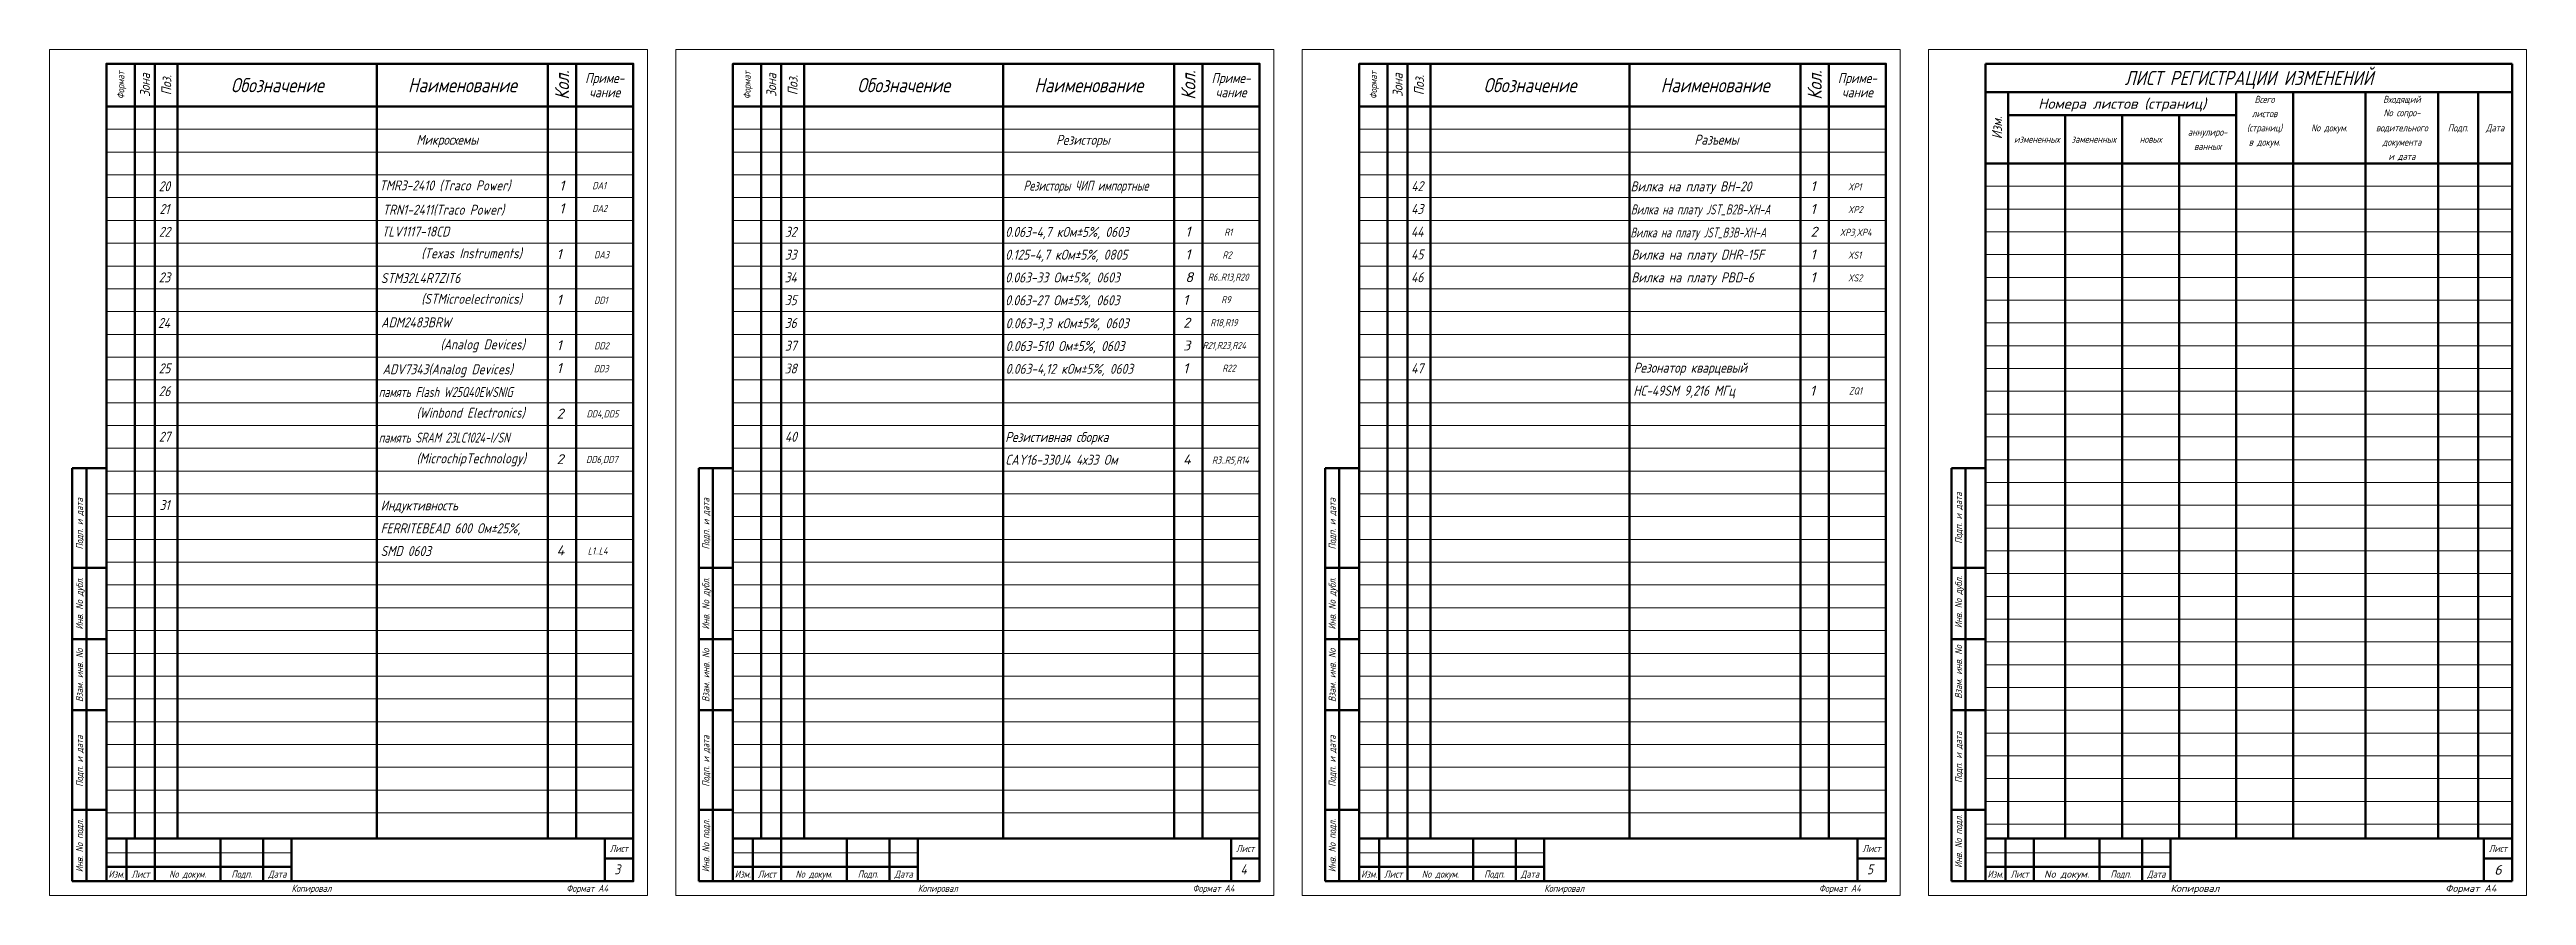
# Model space of a CAD drawing. Header units: inches. Extents: x 0 to 2069, y -420 to 0.
# Drawn here: x 1199 to 2069, y -420 to -123 of the extents above; entities that cross this region are included whole.
import ezdxf
from ezdxf.enums import TextEntityAlignment as Align

# ---------------------------------------------------------------- set-up
doc = ezdxf.new("R2010")
doc.units = ezdxf.units.IN
doc.header["$MEASUREMENT"] = 0
for name, color, linetype, lineweight in [('OSN25', 2, 'Continuous', 20), ('OSN50', 3, 'Continuous', 50), ('TEXT', 1, 'Continuous', 30)]:
    doc.layers.add(name, color=color, linetype=linetype, lineweight=lineweight)
doc.styles.add('E', font='simplex.shx', dxfattribs={"width": 0.8, "oblique": 15})
doc.styles.add('E1', font='simplex.shx', dxfattribs={"oblique": 15})

msp = doc.modelspace()

# ---------------------------------------------------------------- texts
at = {"layer": 'TEXT', "style": 'E', "oblique": 15, "width": 0.8}
for s, height, p in [('Формат', 2.5, (1224.04, -135.49)), ('Формат', 2.5, (1444.04, -135.49)), ('Формат', 2.5, (1664.04, -135.49)), ('Зона', 3.5, (1232.54, -135.49)), ('Поз.', 3.5, (1240.04, -135.49)), ('Кол.', 5, (1379.04, -135.49)), ('Зона', 3.5, (1452.54, -135.49)), ('Поз.', 3.5, (1460.04, -135.49)), ('Кол.', 5, (1599.04, -135.49)), ('Зона', 3.5, (1672.54, -135.49)), ('Поз.', 3.5, (1680.04, -135.49)), ('Кол.', 5, (1819.04, -135.49)), ('Изм.', 3.6, (1883.04, -150.49)), ('Подп. и дата', 2.5, (1209.54, -289.49)), ('Подп. и дата', 2.5, (1429.54, -289.49)), ('Подп. и дата', 2.5, (1649.54, -289.49)), ('Подп. и дата', 2.5, (1869.54, -287.49)), ('Инв. No дубл.', 2.5, (1209.54, -317.5)), ('Инв. No дубл.', 2.5, (1429.54, -317.5)), ('Инв. No дубл.', 2.5, (1649.54, -317.5)), ('Инв. No дубл.', 2.5, (1869.54, -316.99)), ('Взам. инв. No', 2.5, (1209.54, -342.66)), ('Взам. инв. No', 2.5, (1429.54, -342.66)), ('Взам. инв. No', 2.5, (1649.54, -342.66)), ('Взам. инв. No', 2.5, (1869.54, -341.49)), ('Подп. и дата', 2.5, (1209.54, -372.83)), ('Подп. и дата', 2.5, (1429.54, -372.83)), ('Подп. и дата', 2.5, (1649.54, -372.83)), ('Подп. и дата', 2.5, (1869.54, -371.49)), ('Инв. No подл.', 2.5, (1209.54, -402.5)), ('Инв. No подл.', 2.5, (1429.54, -402.5)), ('Инв. No подл.', 2.5, (1649.54, -402.5)), ('Инв. No подл.', 2.5, (1869.54, -400.99))]:
    msp.add_text(s, height=height, rotation=90, dxfattribs=at).set_placement(p, align=Align.MIDDLE_CENTER)
at = {"layer": 'TEXT', "style": 'E', "oblique": 15}
for s, height, width, p in [('ЛИСТ РЕГИСТРАЦИИ ИЗМЕНЕНИЙ', 5, 0.8, (1971.54, -132.99)), ('Обозначение', 5, 0.8, (1279.04, -135.49)), ('Наименование', 5, 0.8, (1344.04, -135.49)), ('Приме-', 3.5, 0.8, (1394.04, -132.99)), ('чание', 3.5, 0.8, (1394.04, -137.99)), ('Обозначение', 5, 0.8, (1499.04, -135.49)), ('Наименование', 5, 0.8, (1564.04, -135.49)), ('Приме-', 3.5, 0.8, (1614.04, -132.99)), ('чание', 3.5, 0.8, (1614.04, -137.99)), ('Обозначение', 5, 0.8, (1719.04, -135.49)), ('Наименование', 5, 0.8, (1784.04, -135.49)), ('Приме-', 3.5, 0.8, (1834.04, -132.99)), ('чание', 3.5, 0.8, (1834.04, -137.99)), ('листов', 2.5, 0.8, (1977.04, -145.49)), ('Всего', 2.5, 0.8, (1977.04, -140.49)), ('Входящий', 2.5, 0.8, (2025.29, -140.49)), ('Nо сопро-', 2.5, 0.8, (2025.29, -145.17)), ('Микросхемы', 3.5, 0.8, (1338.73, -154.68)), ('Резисторы', 3.5, 0.8, (1562, -154.7)), ('измененных', 2.5, 0.8, (1897.04, -154.49)), ('замененных', 2.5, 0.8, (1917.04, -154.49)), ('новых', 2.5, 0.8, (1937.04, -154.49)), ('аннулиро-', 2.5, 0.8, (1957.04, -151.99)), ('ванных', 2.5, 0.8, (1957.04, -156.99)), ('(страниц)', 2.5, 0.8, (1977.04, -150.49)), ('в докум.', 2.5, 0.8, (1977.04, -155.49)), ('Nо докум.', 2.5, 0.8, (1999.79, -150.49)), ('водительного', 2.5, 0.8, (2025.29, -150.49)), ('документа', 2.5, 0.8, (2025.29, -155.49)), ('Подп.', 2.5, 0.8, (2045.04, -150.49)), ('Дата', 2.5, 0.8, (2058.04, -150.49)), ('и дата', 2.5, 0.8, (2025.29, -160.49)), ('20', 3.5, 0.8, (1239.36, -170.99)), ('Резисторы ЧИП импортные', 3.5, 0.7, (1563.06, -170.78)), ('42', 3.5, 0.8, (1679.42, -170.94)), ('21', 3.5, 0.8, (1239.36, -178.99)), ('43', 3.5, 0.8, (1679.42, -178.94)), ('22', 3.5, 0.8, (1239.41, -186.99)), ('32', 3.5, 0.8, (1459.36, -186.99)), ('44', 3.5, 0.8, (1679.42, -186.94)), ('33', 3.5, 0.8, (1459.36, -194.99)), ('45', 3.5, 0.8, (1679.42, -194.94)), ('23', 3.5, 0.8, (1239.41, -202.99)), ('34', 3.5, 0.8, (1459.36, -202.99)), ('46', 3.5, 0.8, (1679.42, -202.94)), ('24', 3.5, 0.8, (1239.24, -218.99)), ('35', 3.5, 0.8, (1459.36, -210.99)), ('36', 3.5, 0.8, (1459.36, -218.99)), ('37', 3.5, 0.8, (1459.36, -226.99)), ('25', 3.5, 0.8, (1239.42, -234.94)), ('38', 3.5, 0.8, (1459.36, -234.99)), ('47', 3.5, 0.8, (1679.42, -234.94)), ('26', 3.5, 0.8, (1239.42, -242.94)), ('27', 3.5, 0.8, (1239.42, -258.94)), ('40', 3.5, 0.8, (1459.42, -258.94)), ('31', 3.5, 0.8, (1239.42, -282.94)), ('Лист', 2.5, 0.8, (1399.04, -403.49)), ('Лист', 2.5, 0.8, (1619.04, -403.49)), ('Лист', 2.5, 0.8, (1839.04, -403.49)), ('Лист', 2.5, 0.8, (2059.04, -403.49)), ('Изм.', 2.5, 0.8, (1222.54, -412.49)), ('Лист', 2.5, 0.8, (1231.04, -412.49)), ('No докум.', 2.5, 0.8, (1247.54, -412.49)), ('Подп.', 2.5, 0.8, (1266.54, -412.49)), ('Дата', 2.5, 0.8, (1279.04, -412.49)), ('3', 3.5, 0.8, (1398.45, -410.81)), ('Изм.', 2.5, 0.8, (1442.54, -412.49)), ('Лист', 2.5, 0.8, (1451.04, -412.49)), ('No докум.', 2.5, 0.8, (1467.54, -412.49)), ('Подп.', 2.5, 0.8, (1486.54, -412.49)), ('Дата', 2.5, 0.8, (1499.04, -412.49)), ('4', 3.5, 0.8, (1618.45, -410.81)), ('Изм.', 2.5, 0.8, (1662.54, -412.49)), ('Лист', 2.5, 0.8, (1671.04, -412.49)), ('No докум.', 2.5, 0.8, (1687.54, -412.49)), ('Подп.', 2.5, 0.8, (1706.54, -412.49)), ('Дата', 2.5, 0.8, (1719.04, -412.49)), ('5', 3.5, 0.8, (1838.45, -410.81)), ('Изм.', 2.5, 0.8, (1882.54, -412.49)), ('Лист', 2.5, 0.8, (1891.04, -412.49)), ('Подп.', 2.5, 0.8, (1926.54, -412.49)), ('Дата', 2.5, 0.8, (1939.04, -412.49))]:
    msp.add_text(s, height=height, dxfattribs=dict(at, width=width)).set_placement(p, align=Align.MIDDLE_CENTER)
for s, height, p in [('Номера листов (страниц)', 3.6, (1927.04, -141.99)), ('No докум.', 2.5, (1907.54, -412.49)), ('6', 3.5, (2059.04, -410.99))]:
    msp.add_text(s, height=height, dxfattribs=at).set_placement(p, align=Align.MIDDLE_CENTER)
at = {"layer": 'TEXT', "style": 'E1', "oblique": 15}
for s, height, width, p in [('Разъемы', 3.5, 0.8, (1776.78, -156.4)), ('TMR3-2410 (Traco Power)', 3.5, 0.8, (1314.85, -172.46)), ('DA1', 2.5, 0.8, (1389.67, -172.03)), ('Вилка на плату ВН-20', 3.5, 0.8, (1754.34, -172.8)), ('XP1', 2.5, 0.8, (1830.73, -172.43)), ('TRN1-2411(Traco Power)', 3.5, 0.8, (1316, -180.99)), ('DA2', 2.5, 0.8, (1389.67, -180.03)), ('Вилка на плату JST_B2B-XH-A ', 3.5, 0.67, (1754.45, -180.88)), ('XP2', 2.5, 0.8, (1830.73, -180.43)), ('TLV1117-18CD', 3.5, 0.8, (1315.73, -188.64)), ('0.063-4,7 кОм±5%%%, 0603', 3.5, 0.8, (1534.72, -188.77)), ('R1', 2.5, 0.8, (1611.65, -188.37)), ('Вилка на плату JST_B3B-XH-A ', 3.5, 0.65, (1754.29, -188.98)), ('XP3,XP4', 2.5, 0.8, (1827.82, -188.43)), ('(Texas Instruments)', 3.5, 0.8, (1329.62, -196.27)), ('DA3', 2.5, 0.8, (1390.31, -196.29)), ('0.125-4,7 кОм±5%%%, 0805', 3.5, 0.8, (1534.72, -196.77)), ('R2', 2.5, 0.8, (1611.03, -196.37)), ('Вилка на плату DHR-15F', 3.5, 0.8, (1754.63, -196.75)), ('XS1', 2.5, 0.8, (1830.73, -196.43)), ('STM32L4R7ZIT6', 3.5, 0.8, (1315.4, -204.99)), ('(STMicroelectronics)', 3.5, 0.8, (1329.62, -212.27)), ('0.063-33 Ом±5%%%, 0603', 3.5, 0.8, (1534.72, -204.77)), ('R6..R13,R20', 2.5, 0.8, (1605.91, -204.13)), ('Вилка на плату PBD-6', 3.5, 0.8, (1754.63, -204.75)), ('XS2', 2.5, 0.8, (1830.73, -204.43)), ('ADM2483BRW', 3.5, 0.8, (1315.5, -220.54)), ('DD1', 2.5, 0.8, (1390.31, -212.29)), ('0.063-27 Ом±5%%%, 0603', 3.5, 0.8, (1534.72, -212.77)), ('0.063-3,3 кОм±5%%%, 0603', 3.5, 0.8, (1534.88, -220.84)), ('R9', 2.5, 0.8, (1610.59, -212.04)), ('(Analog Devices)', 3.5, 0.8, (1336.35, -228.27)), ('DD2', 2.5, 0.8, (1390.31, -228.29)), ('0.063-510 Ом±5%%%, 0603', 3.5, 0.8, (1534.88, -228.84)), ('R21,R23,R24', 2.5, 0.8, (1604.04, -228.13)), ('R18,R19', 2.5, 0.8, (1606.75, -220.13)), ('ADV7343(Analog Devices)', 3.5, 0.8, (1316, -236.99)), ('DD3', 2.5, 0.8, (1390.19, -236.29)), ('0.063-4,12 кОм±5%%%, 0603', 3.5, 0.8, (1534.88, -236.84)), ('R22', 2.5, 0.8, (1610.95, -236.13)), ('Резонатор кварцевый', 3.5, 0.8, (1755.45, -236.46)), ('память Flash W25Q40EWSNIG', 3.5, 0.7, (1314.64, -244.99)), ('ZQ1', 2.5, 0.8, (1831.03, -244.12)), ('(Winbond Electronics)', 3.5, 0.8, (1327.92, -252.27)), ('DD4,DD5', 2.5, 0.8, (1387.65, -252.18)), ('память SRAM 23LC1024-I/SN', 3.5, 0.7, (1314.64, -260.99)), ('Резистивная сборка ', 3.5, 0.8, (1534.72, -260.77)), ('(MicrochipTechnology)', 3.5, 0.8, (1327.92, -268.27)), ('DD6,DD7', 2.5, 0.8, (1387.49, -268.18)), ('CAY16-330J4 4х33 Ом', 3.5, 0.8, (1534.72, -268.77)), ('R3..R5,R14', 2.5, 0.8, (1607.34, -268.38)), ('Индуктивность', 3.5, 0.8, (1315.34, -284.82)), ('FERRITEBEAD 600 Ом±25%%%,', 3.5, 0.8, (1315.34, -292.82)), ('SMD 0603', 3.5, 0.8, (1315.34, -300.82)), ('L1..L4', 2.5, 0.8, (1388.06, -300.29))]:
    msp.add_text(s, height=height, dxfattribs=dict(at, width=width)).set_placement(p)
for s, p in [('1', (1378.06, -172.51)), ('1', (1817.54, -172.71)), ('1', (1378.06, -180.51)), ('1', (1817.54, -180.71)), ('1', (1597.97, -188.66)), ('2', (1817.54, -188.71)), ('1', (1377.13, -196.56)), ('1', (1597.97, -196.66)), ('1', (1817.54, -196.71)), ('8', (1597.97, -204.66)), ('1', (1817.54, -204.71)), ('1', (1377.13, -212.56)), ('2', (1597.17, -220.66)), ('1', (1597.17, -212.66)), ('1', (1377.13, -228.56)), ('3', (1597.17, -228.66)), ('1', (1377.13, -236.56)), ('1', (1597.17, -236.66)), ('1', (1817.36, -244.51)), ('2', (1377.13, -252.56)), ('2', (1377.13, -268.56)), ('4', (1597.17, -268.66)), ('4', (1377.13, -300.56))]:
    msp.add_text(s, height=3.5, dxfattribs=at).set_placement(p)
at = {"layer": 'TEXT', "style": 'E', "oblique": 15, "width": 0.8}
msp.add_text('НС-49SM 9,216 MГц', height=3.5, dxfattribs=at).set_placement((1755.31, -242.76), align=Align.MIDDLE_LEFT)
at = {"layer": 'TEXT', "linetype": 'Continuous', "style": 'E', "oblique": 15, "width": 0.8}
for s, p in [('Копировал', (1284.04, -418.74)), ('Формат A4', (1380.54, -418.74)), ('Копировал', (1504.04, -418.74)), ('Формат A4', (1600.54, -418.74)), ('Копировал', (1724.04, -418.74)), ('Формат A4', (1820.54, -418.74))]:
    msp.add_text(s, height=2.5, dxfattribs=at).set_placement(p)
at = {"layer": 'TEXT', "linetype": 'Continuous', "style": 'E', "oblique": 15}
for s, p in [('Копировал', (1944.04, -418.74)), ('Формат A4', (2040.54, -418.74))]:
    msp.add_text(s, height=2.5, dxfattribs=at).set_placement(p)

# ---------------------------------------------------------------- linework, layer by layer
at = {"layer": 'OSN25'}
for p, q in [((1219.04, -150.99), (1404.04, -150.99)), ((1439.04, -150.99), (1624.04, -150.99)), ((1659.04, -150.99), (1844.04, -150.99)), ((1219.04, -158.99), (1404.04, -158.99)), ((1439.04, -158.99), (1624.04, -158.99)), ((1659.04, -158.99), (1844.04, -158.99)), ((1219.04, -166.99), (1404.04, -166.99)), ((1439.04, -166.99), (1624.04, -166.99)), ((1659.04, -166.99), (1844.04, -166.99)), ((1219.04, -174.99), (1404.04, -174.99)), ((1219.04, -174.99), (1404.04, -174.99)), ((1439.04, -174.99), (1624.04, -174.99)), ((1439.04, -174.99), (1624.04, -174.99)), ((1659.04, -174.99), (1844.04, -174.99)), ((1659.04, -174.99), (1844.04, -174.99)), ((1219.04, -182.99), (1404.04, -182.99)), ((1219.04, -190.99), (1404.04, -190.99)), ((1439.04, -182.99), (1624.04, -182.99)), ((1439.04, -190.99), (1624.04, -190.99)), ((1659.04, -182.99), (1844.04, -182.99)), ((1659.04, -190.99), (1844.04, -190.99)), ((1219.04, -198.99), (1404.04, -198.99)), ((1439.04, -198.99), (1624.04, -198.99)), ((1659.04, -198.99), (1844.04, -198.99)), ((1219.04, -206.99), (1404.04, -206.99)), ((1439.04, -206.99), (1624.04, -206.99)), ((1659.04, -206.99), (1844.04, -206.99)), ((1219.04, -214.99), (1404.04, -214.99)), ((1439.04, -214.99), (1624.04, -214.99)), ((1659.04, -214.99), (1844.04, -214.99)), ((1219.04, -222.99), (1404.04, -222.99)), ((1439.04, -222.99), (1624.04, -222.99)), ((1659.04, -222.99), (1844.04, -222.99)), ((1219.04, -230.99), (1404.04, -230.99)), ((1439.04, -230.99), (1624.04, -230.99)), ((1659.04, -230.99), (1844.04, -230.99)), ((1219.04, -238.99), (1404.04, -238.99)), ((1439.04, -238.99), (1624.04, -238.99)), ((1659.04, -238.99), (1844.04, -238.99)), ((1219.04, -246.99), (1404.04, -246.99)), ((1439.04, -246.99), (1624.04, -246.99)), ((1659.04, -246.99), (1844.04, -246.99)), ((1219.04, -254.99), (1404.04, -254.99)), ((1439.04, -254.99), (1624.04, -254.99)), ((1659.04, -254.99), (1844.04, -254.99)), ((1219.04, -262.99), (1404.04, -262.99)), ((1439.04, -262.99), (1624.04, -262.99)), ((1659.04, -262.99), (1844.04, -262.99)), ((1219.04, -270.99), (1404.04, -270.99)), ((1439.04, -270.99), (1624.04, -270.99)), ((1659.04, -270.99), (1844.04, -270.99)), ((1219.04, -278.99), (1404.04, -278.99)), ((1219.04, -286.99), (1404.04, -286.99)), ((1439.04, -278.99), (1624.04, -278.99)), ((1439.04, -286.99), (1624.04, -286.99)), ((1659.04, -278.99), (1844.04, -278.99)), ((1659.04, -286.99), (1844.04, -286.99)), ((1219.04, -294.99), (1404.04, -294.99)), ((1439.04, -294.99), (1624.04, -294.99)), ((1659.04, -294.99), (1844.04, -294.99)), ((1219.04, -302.99), (1404.04, -302.99)), ((1439.04, -302.99), (1624.04, -302.99)), ((1659.04, -302.99), (1844.04, -302.99)), ((1219.04, -310.99), (1404.04, -310.99)), ((1439.04, -310.99), (1624.04, -310.99)), ((1659.04, -310.99), (1844.04, -310.99)), ((1219.04, -318.99), (1404.04, -318.99)), ((1439.04, -318.99), (1624.04, -318.99)), ((1659.04, -318.99), (1844.04, -318.99)), ((1219.04, -326.99), (1404.04, -326.99)), ((1439.04, -326.99), (1624.04, -326.99)), ((1659.04, -326.99), (1844.04, -326.99)), ((1219.04, -334.99), (1404.04, -334.99)), ((1439.04, -334.99), (1624.04, -334.99)), ((1659.04, -334.99), (1844.04, -334.99)), ((1219.04, -342.99), (1404.04, -342.99)), ((1439.04, -342.99), (1624.04, -342.99)), ((1659.04, -342.99), (1844.04, -342.99)), ((1219.04, -350.99), (1404.04, -350.99)), ((1439.04, -350.99), (1624.04, -350.99)), ((1659.04, -350.99), (1844.04, -350.99)), ((1219.04, -358.99), (1404.04, -358.99)), ((1439.04, -358.99), (1624.04, -358.99)), ((1659.04, -358.99), (1844.04, -358.99)), ((1219.04, -366.99), (1404.04, -366.99)), ((1439.04, -366.99), (1624.04, -366.99)), ((1659.04, -366.99), (1844.04, -366.99)), ((1219.04, -374.99), (1404.04, -374.99)), ((1439.04, -374.99), (1624.04, -374.99)), ((1659.04, -374.99), (1844.04, -374.99)), ((1219.04, -382.99), (1404.04, -382.99)), ((1219.04, -390.99), (1404.04, -390.99)), ((1439.04, -382.99), (1624.04, -382.99)), ((1439.04, -390.99), (1624.04, -390.99)), ((1659.04, -382.99), (1844.04, -382.99)), ((1659.04, -390.99), (1844.04, -390.99)), ((1219.04, -404.99), (1284.04, -404.99)), ((1439.04, -404.99), (1504.04, -404.99)), ((1659.04, -404.99), (1724.04, -404.99)), ((1879.04, -404.99), (1944.04, -404.99))]:
    msp.add_line(p, q, dxfattribs=at)
at = {"layer": 'OSN25', "linetype": 'Continuous'}
for p, q in [((1879.04, -170.99), (2064.04, -170.99)), ((1879.04, -178.99), (2064.04, -178.99)), ((1879.04, -186.99), (2064.04, -186.99)), ((1879.04, -194.99), (2064.04, -194.99)), ((1879.04, -202.99), (2064.04, -202.99)), ((1879.04, -210.99), (2064.04, -210.99)), ((1879.04, -218.99), (2064.04, -218.99)), ((1879.04, -226.99), (2064.04, -226.99)), ((1879.04, -234.99), (2064.04, -234.99)), ((1879.04, -242.99), (2064.04, -242.99)), ((1879.04, -250.99), (2064.04, -250.99)), ((1879.04, -258.99), (2064.04, -258.99)), ((1879.04, -266.99), (2064.04, -266.99)), ((1879.04, -274.99), (2064.04, -274.99)), ((1879.04, -282.99), (2064.04, -282.99)), ((1879.04, -290.99), (2064.04, -290.99)), ((1879.04, -298.99), (2064.04, -298.99)), ((1879.04, -306.99), (2064.04, -306.99)), ((1879.04, -314.99), (2064.04, -314.99)), ((1879.04, -322.99), (2064.04, -322.99)), ((1879.04, -330.99), (2064.04, -330.99)), ((1879.04, -338.99), (2064.04, -338.99)), ((1879.04, -346.99), (2064.04, -346.99)), ((1879.04, -354.99), (2064.04, -354.99)), ((1879.04, -362.99), (2064.04, -362.99)), ((1879.04, -370.99), (2064.04, -370.99)), ((1879.04, -378.99), (2064.04, -378.99)), ((1879.04, -386.99), (2064.04, -386.99)), ((1879.04, -394.99), (2064.04, -394.99))]:
    msp.add_line(p, q, dxfattribs=at)
at = {"layer": 'OSN25'}
for points in [[(1199.04, -419.99), (1409.04, -419.99), (1409.04, -122.99), (1199.04, -122.99)], [(1419.04, -419.99), (1629.04, -419.99), (1629.04, -122.99), (1419.04, -122.99)], [(1639.04, -419.99), (1849.04, -419.99), (1849.04, -122.99), (1639.04, -122.99)], [(1859.04, -419.99), (2069.04, -419.99), (2069.04, -122.99), (1859.04, -122.99)]]:
    msp.add_lwpolyline(points, close=True, dxfattribs=at)
at = {"layer": 'OSN50'}
for p, q in [((1229.04, -127.99), (1229.04, -399.99)), ((1236.04, -127.99), (1236.04, -399.99)), ((1244.04, -127.99), (1244.04, -399.99)), ((1314.04, -127.99), (1314.04, -399.99)), ((1374.04, -127.99), (1374.04, -399.99)), ((1384.04, -127.99), (1384.04, -399.99)), ((1449.04, -127.99), (1449.04, -399.99)), ((1456.04, -127.99), (1456.04, -399.99)), ((1464.04, -127.99), (1464.04, -399.99)), ((1534.04, -127.99), (1534.04, -399.99)), ((1594.04, -127.99), (1594.04, -399.99)), ((1604.04, -127.99), (1604.04, -399.99)), ((1669.04, -127.99), (1669.04, -399.99)), ((1676.04, -127.99), (1676.04, -399.99)), ((1684.04, -127.99), (1684.04, -399.99)), ((1754.04, -127.99), (1754.04, -399.99)), ((1814.04, -127.99), (1814.04, -399.99)), ((1824.04, -127.99), (1824.04, -399.99)), ((1219.04, -142.99), (1404.04, -142.99)), ((1439.04, -142.99), (1624.04, -142.99)), ((1659.04, -142.99), (1844.04, -142.99)), ((1212.04, -414.99), (1212.04, -269.99)), ((1432.04, -414.99), (1432.04, -269.99)), ((1652.04, -414.99), (1652.04, -269.99)), ((1867.04, -269.99), (1867.04, -414.99)), ((1879.04, -269.99), (1867.04, -269.99)), ((1872.04, -269.99), (1872.04, -414.99)), ((1879.04, -304.99), (1867.04, -304.99)), ((1879.04, -329.99), (1867.04, -329.99)), ((1879.04, -354.99), (1867.04, -354.99)), ((1879.04, -389.99), (1867.04, -389.99)), ((1219.04, -399.99), (1404.04, -399.99)), ((1226.04, -399.99), (1226.04, -414.99)), ((1236.04, -399.99), (1236.04, -414.99)), ((1259.04, -399.99), (1259.04, -414.99)), ((1274.04, -399.99), (1274.04, -414.99)), ((1284.04, -399.99), (1284.04, -414.99)), ((1394.04, -399.99), (1394.04, -414.99)), ((1439.04, -399.99), (1624.04, -399.99)), ((1446.04, -399.99), (1446.04, -414.99)), ((1456.04, -399.99), (1456.04, -414.99)), ((1479.04, -399.99), (1479.04, -414.99)), ((1494.04, -399.99), (1494.04, -414.99)), ((1504.04, -399.99), (1504.04, -414.99)), ((1614.04, -399.99), (1614.04, -414.99)), ((1659.04, -399.99), (1844.04, -399.99)), ((1666.04, -399.99), (1666.04, -414.99)), ((1676.04, -399.99), (1676.04, -414.99)), ((1699.04, -399.99), (1699.04, -414.99)), ((1714.04, -399.99), (1714.04, -414.99)), ((1724.04, -399.99), (1724.04, -414.99)), ((1834.04, -399.99), (1834.04, -414.99)), ((2064.04, -399.99), (1879.04, -399.99)), ((1886.04, -399.99), (1886.04, -414.99)), ((1896.04, -399.99), (1896.04, -414.99)), ((1919.04, -399.99), (1919.04, -414.99)), ((1934.04, -399.99), (1934.04, -414.99)), ((1944.04, -399.99), (1944.04, -414.99)), ((2054.04, -399.99), (2054.04, -414.99)), ((1394.04, -406.99), (1404.04, -406.99)), ((1614.04, -406.99), (1624.04, -406.99)), ((1834.04, -406.99), (1844.04, -406.99)), ((2054.04, -406.99), (2064.04, -406.99)), ((1219.04, -409.99), (1284.04, -409.99)), ((1439.04, -409.99), (1504.04, -409.99)), ((1659.04, -409.99), (1724.04, -409.99)), ((1879.04, -409.99), (1944.04, -409.99))]:
    msp.add_line(p, q, dxfattribs=at)
at = {"layer": 'OSN50', "linetype": 'Continuous'}
for p, q in [((1879.04, -127.99), (1879.04, -414.99)), ((1879.04, -127.99), (2064.04, -127.99)), ((2064.04, -414.99), (2064.04, -127.99)), ((1879.04, -137.99), (2064.04, -137.99)), ((1887.04, -399.99), (1887.04, -137.99)), ((1967.04, -399.99), (1967.04, -137.99)), ((1987.04, -399.99), (1987.04, -137.99)), ((2012.54, -399.99), (2012.54, -137.99)), ((2038.04, -399.99), (2038.04, -137.99)), ((2052.04, -399.99), (2052.04, -137.99)), ((1887.04, -145.99), (1967.04, -145.99)), ((1907.04, -399.99), (1907.04, -145.99)), ((1927.04, -399.99), (1927.04, -145.99)), ((1947.04, -399.99), (1947.04, -145.99)), ((1879.04, -162.99), (2064.04, -162.99)), ((1867.04, -414.99), (2064.04, -414.99))]:
    msp.add_line(p, q, dxfattribs=at)
at = {"layer": 'OSN50'}
for points in [[(1219.04, -414.99), (1404.04, -414.99), (1404.04, -127.99), (1219.04, -127.99)], [(1439.04, -414.99), (1624.04, -414.99), (1624.04, -127.99), (1439.04, -127.99)], [(1659.04, -414.99), (1844.04, -414.99), (1844.04, -127.99), (1659.04, -127.99)]]:
    msp.add_lwpolyline(points, close=True, dxfattribs=at)
for points in [[(1219.04, -269.99), (1207.04, -269.99)], [(1207.04, -414.99), (1207.04, -269.99)], [(1439.04, -269.99), (1427.04, -269.99)], [(1427.04, -414.99), (1427.04, -269.99)], [(1659.04, -269.99), (1647.04, -269.99)], [(1647.04, -414.99), (1647.04, -269.99)], [(1219.04, -304.99), (1207.04, -304.99)], [(1439.04, -304.99), (1427.04, -304.99)], [(1659.04, -304.99), (1647.04, -304.99)], [(1219.04, -329.99), (1207.04, -329.99)], [(1439.04, -329.99), (1427.04, -329.99)], [(1659.04, -329.99), (1647.04, -329.99)], [(1219.04, -354.99), (1207.04, -354.99)], [(1439.04, -354.99), (1427.04, -354.99)], [(1659.04, -354.99), (1647.04, -354.99)], [(1219.04, -389.99), (1207.04, -389.99)], [(1439.04, -389.99), (1427.04, -389.99)], [(1659.04, -389.99), (1647.04, -389.99)], [(1219.04, -414.99), (1207.04, -414.99)], [(1439.04, -414.99), (1427.04, -414.99)], [(1659.04, -414.99), (1647.04, -414.99)]]:
    msp.add_lwpolyline(points, dxfattribs=at)

msp.set_redraw_order([(e.dxf.handle, doc.entitydb.next_handle()) for e in msp.query("TEXT MTEXT ATTDEF DIMENSION ARC_DIMENSION")])  # texts and dimensions are drawn at this point

doc.saveas('drawing.dxf')
